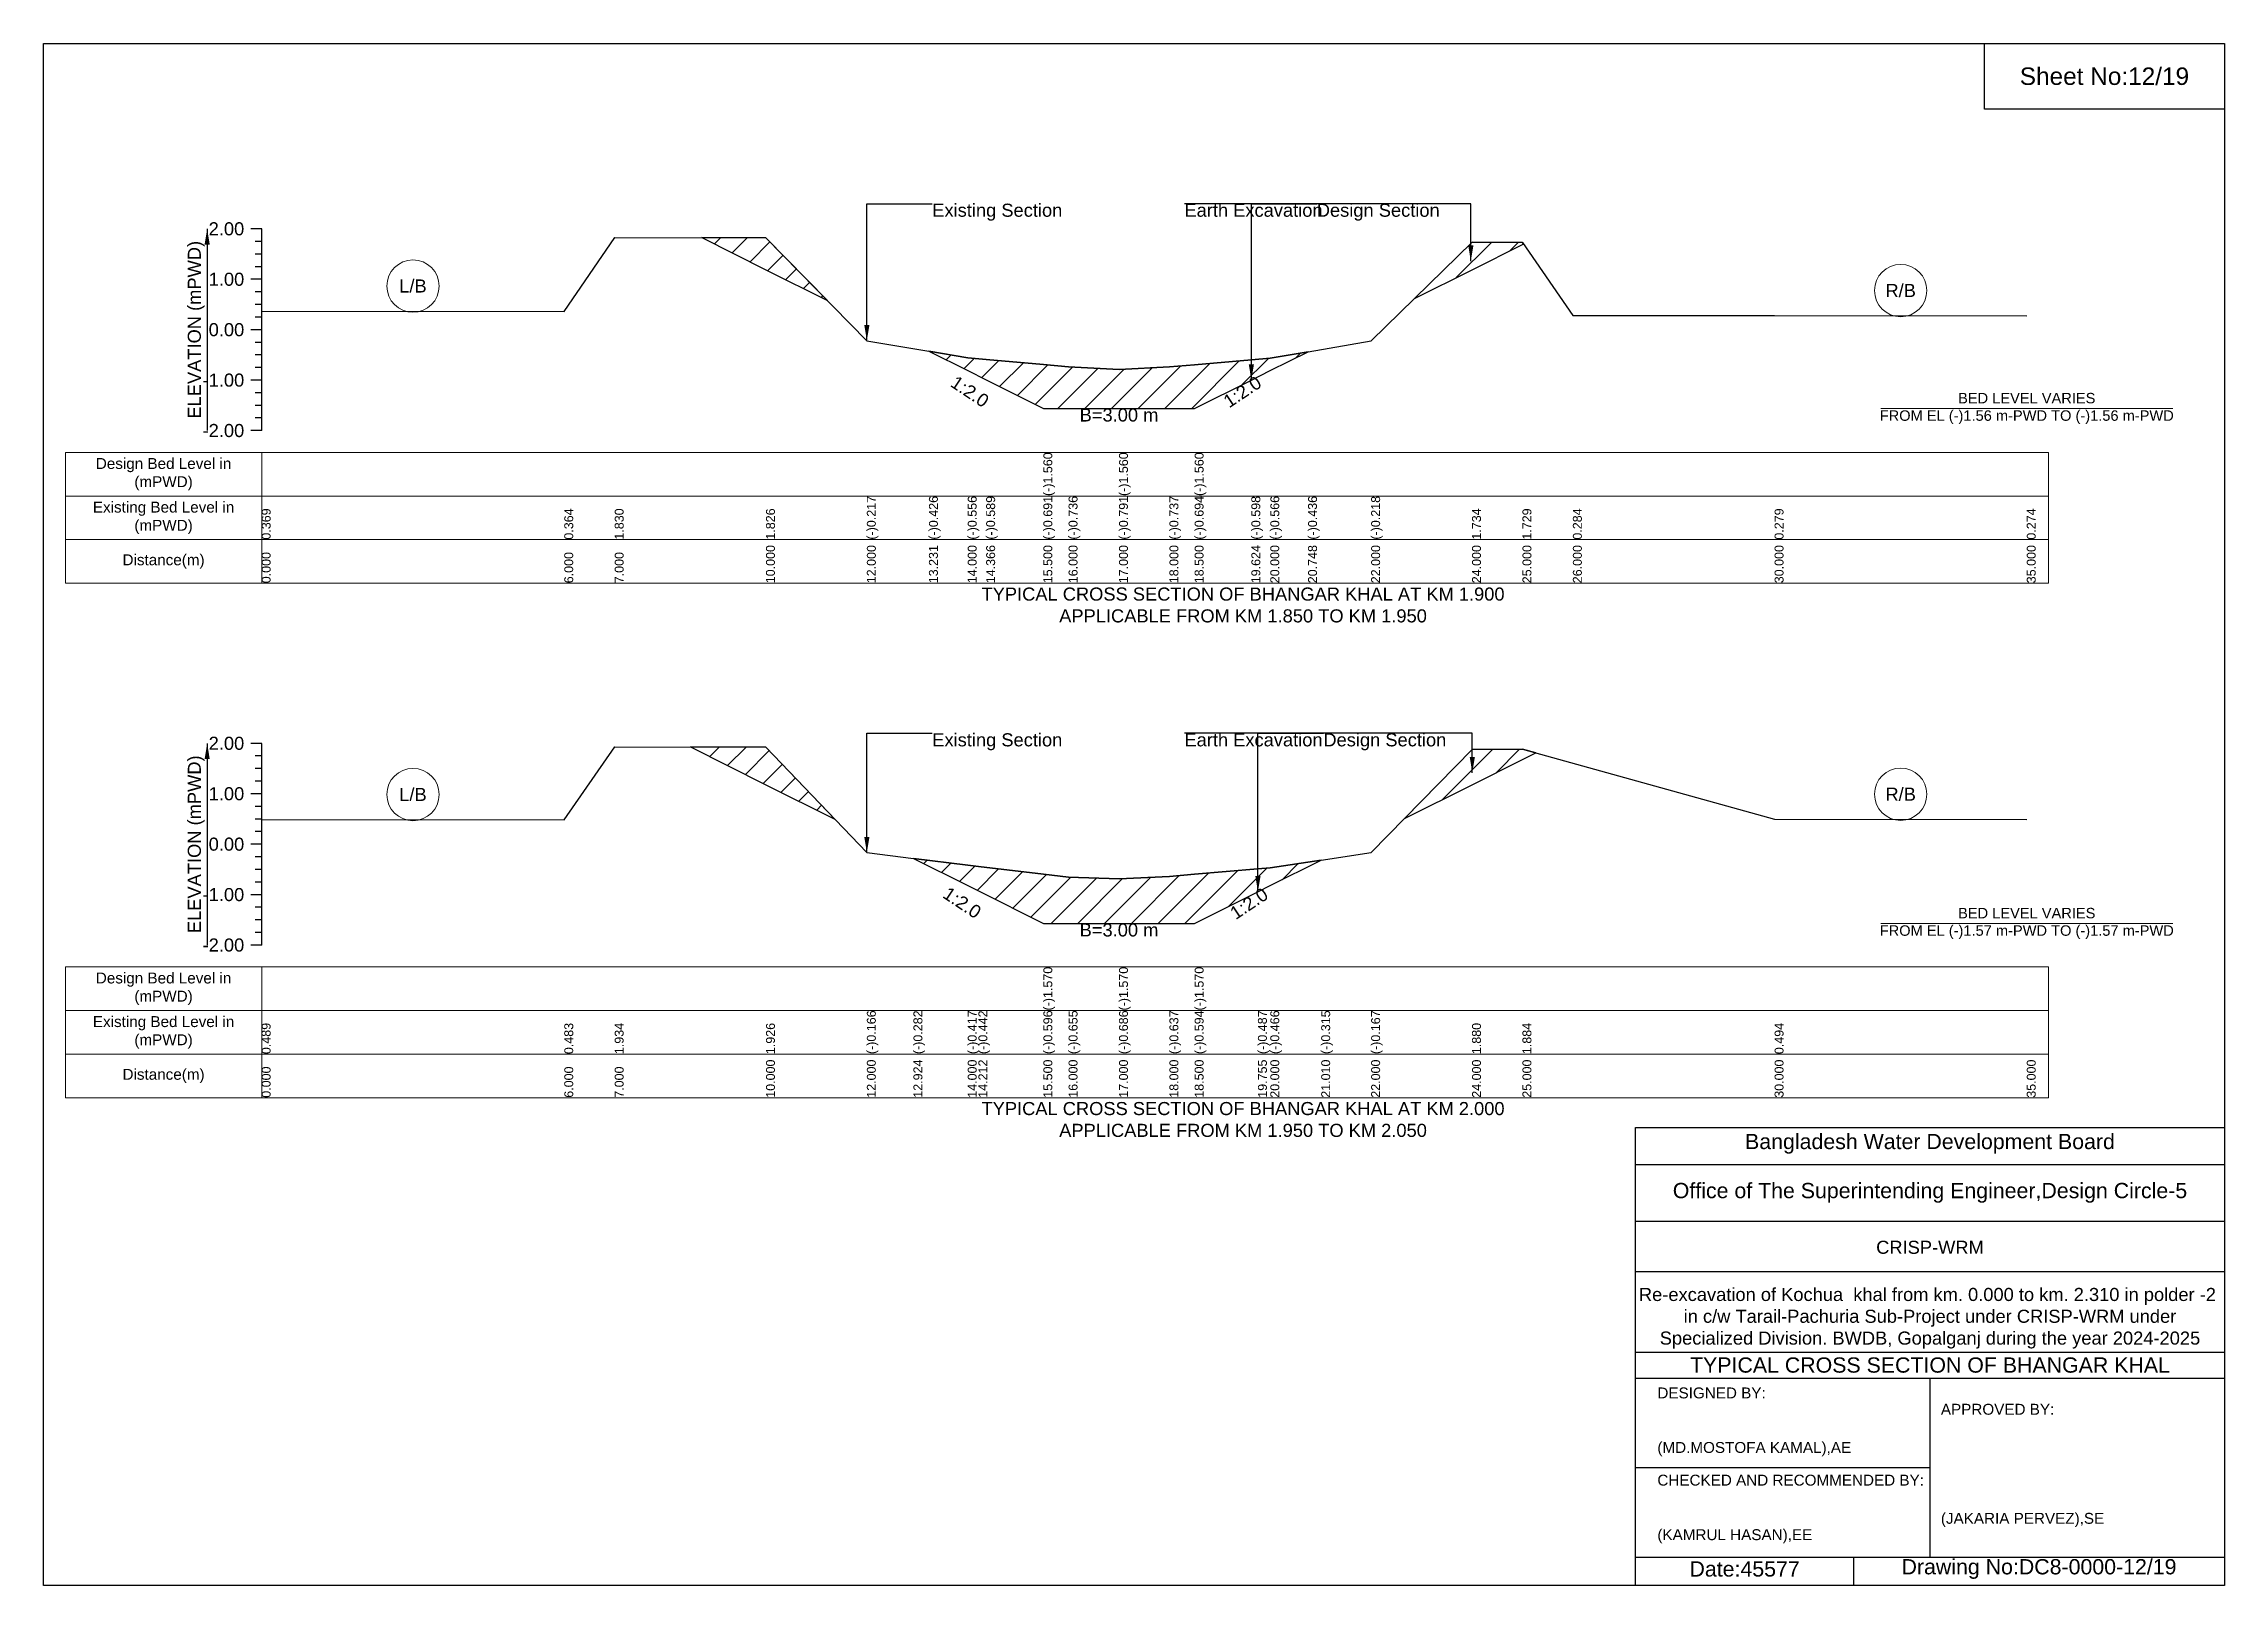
# Model space of a CAD drawing. Header units: inches. Extents: x 91000 to 288000, y -5656 to 0.
# Drawn here: x 210000 to 218000, y -5656 to 0 of the extents above; entities that cross this region are included whole.
import ezdxf

# ---------------------------------------------------------------- set-up
doc = ezdxf.new("R2010")
doc.units = ezdxf.units.IN
doc.header["$LTSCALE"] = 7
doc.header["$MEASUREMENT"] = 0
for name, color, linetype, lineweight in [('Cross section Data Border', 7, 'Continuous', 9), ('Cross Section Labels', 7, 'Continuous', 9), ('Existing_Bed_Level for Xsection', 7, 'Continuous', 25)]:
    doc.layers.add(name, color=color, linetype=linetype, lineweight=lineweight)
doc.styles.get("Standard").update_dxf_attribs({"font": 'arial.ttf'})
doc.dimstyles.get("Standard").update_dxf_attribs({"dimtxt": 0.18, "dimasz": 0.18, "dimexe": 0.18, "dimexo": 0.0625, "dimgap": 0.09, "dimtad": 0, "dimtih": 1, "dimtoh": 1, "dimdec": 4, "dimzin": 0, "dimdsep": 46, "dimtxsty": 'Standard', "dimcen": 0.09, "dimadec": 0, "dimazin": 0, "dimtfac": 1, "dimtdec": 4, "dimtofl": 0, "dimtmove": 0, "dimatfit": 3, "dimfxl": 1, "dimtolj": 1, "dimtzin": 0, "dimarcsym": 0})

msp = doc.modelspace()

# ---------------------------------------------------------------- texts
at = {"attachment_point": 5}
for s, insert, char_height in [('Sheet No:12/19', (217560, -120), 64), ('Bangladesh Water Development Board', (216920, -4036), 56), ('Office of The Superintending Engineer,Design Circle-5', (216920, -4216), 56)]:
    msp.add_mtext(s, dxfattribs=dict(at, insert=insert, char_height=char_height))
for s, insert, char_height, width, attachment_point in [('CRISP-WRM', (216920, -4416), 48, 2240, 5), ('Re-excavation of Kochua  khal from km. 0.000 to km. 2.310 in polder -2  in c/w Tarail-Pachuria Sub-Project under CRISP-WRM under Specialized Division. BWDB, Gopalganj during the year 2024-2025', (216920, -4676), 48, 2160, 5), ('TYPICAL CROSS SECTION OF BHANGAR KHAL', (216920, -4848), 56, 2240, 5), ('DESIGNED BY:^J^J^J(MD.MOSTOFA KAMAL),AE', (215920, -5056), 40, 1120, 4), ('APPROVED BY:^J^J^J^J^J^J(JAKARIA PERVEZ),SE', (216960, -5216), 40, 1120, 4), ('CHECKED AND RECOMMENDED BY:^J^J^J(KAMRUL HASAN),EE', (215920, -5376), 40, 1120, 4), ('Date:45577', (216240, -5596), 56, 1120, 5), ('Drawing No:DC8-0000-12/19', (217320, -5596), 56, 1760, 5)]:
    msp.add_mtext(s, dxfattribs=dict(insert=insert, char_height=char_height, width=width, attachment_point=attachment_point))
at = {"layer": 'Cross section Data Border', "char_height": 40, "width": 640, "attachment_point": 5}
for s, insert in [('Design Bed Level in (mPWD)', (210440, -1579.7)), ('Existing Bed Level in (mPWD)', (210440, -1739.7)), ('Distance(m)', (210440, -1899.7)), ('Design Bed Level in (mPWD)', (210440, -3467.1)), ('Existing Bed Level in (mPWD)', (210440, -3627.1)), ('Distance(m)', (210440, -3787.1))]:
    msp.add_mtext(s, dxfattribs=dict(at, insert=insert))
at = {"layer": 'Cross Section Labels'}
for s, insert, char_height, attachment_point in [('Existing Section', (213260, -587.2), 48, 1), ('Earth Excavation', (214185, -587.2), 48, 1), ('Design Section', (214670.5, -587.2), 48, 1), ('L/B', (211355, -889.4), 48, 5), ('R/B', (216812.5, -906), 48, 5), ('B=3.00 m', (213945, -1338.3), 48, 2), ('BED LEVEL VARIES ^JFROM EL (-)1.56 m-PWD TO (-)1.56 m-PWD', (217275, -1338.3), 38.4, 5), ('TYPICAL CROSS SECTION OF BHANGAR KHAL AT KM 1.900^JAPPLICABLE FROM KM 1.850 TO KM 1.950', (214400, -2059.7), 48, 5), ('Existing Section', (213260, -2530.1), 48, 1), ('Earth Excavation', (214185, -2530.1), 48, 1), ('Design Section', (214694.7, -2530.1), 48, 1), ('L/B', (211355, -2754.7), 48, 5), ('R/B', (216812.5, -2753.7), 48, 5), ('BED LEVEL VARIES ^JFROM EL (-)1.57 m-PWD TO (-)1.57 m-PWD', (217275, -3227.5), 38.4, 5), ('B=3.00 m', (213945, -3227.5), 48, 2), ('TYPICAL CROSS SECTION OF BHANGAR KHAL AT KM 2.000^JAPPLICABLE FROM KM 1.950 TO KM 2.050', (214400, -3947.1), 48, 5)]:
    msp.add_mtext(s, dxfattribs=dict(at, insert=insert, char_height=char_height, attachment_point=attachment_point))
at = {"layer": 'Cross Section Labels', "char_height": 48, "attachment_point": 2}
for insert, rotation in [((213411.4, -1256.5), 326.30993), ((214384.2, -1257.4), 33.69007), ((213383, -3131.5), 326.30993), ((214408.4, -3134.6), 33.69007)]:
    msp.add_mtext('1:2.0', dxfattribs=dict(at, insert=insert, rotation=rotation))
at = {"layer": 'Existing_Bed_Level for Xsection', "char_height": 48, "attachment_point": 6}
for s, insert in [('2.00', (210736, -679.7)), ('1.00', (210736, -864.7)), ('0.00', (210736, -1049.7)), ('-1.00', (210736, -1234.7)), ('-2.00', (210736, -1419.7)), ('2.00', (210736, -2567.1)), ('1.00', (210736, -2752.1)), ('0.00', (210736, -2937.1)), ('-1.00', (210736, -3122.1)), ('-2.00', (210736, -3307.1))]:
    msp.add_mtext(s, dxfattribs=dict(at, insert=insert))
at = {"layer": 'Existing_Bed_Level for Xsection', "rotation": 90}
for s, insert, char_height, attachment_point in [('ELEVATION (mPWD)', (210560, -1049.7), 48, 5), ('(-)1.560', (213667.5, -1659.7), 32.8, 1), ('(-)1.560', (213945, -1659.7), 32.8, 1), ('(-)1.560', (214222.5, -1659.7), 32.8, 1), ('(-)0.217', (213020, -1819.7), 32.8, 1), ('(-)0.426', (213247.8, -1819.7), 32.8, 1), ('(-)0.556', (213390, -1819.7), 32.8, 1), ('(-)0.589', (213457.7, -1819.7), 32.8, 1), ('(-)0.691', (213667.5, -1819.7), 32.8, 1), ('(-)0.736', (213760, -1819.7), 32.8, 1), ('(-)0.791', (213945, -1819.7), 32.8, 1), ('(-)0.737', (214130, -1819.7), 32.8, 1), ('(-)0.694', (214222.5, -1819.7), 32.8, 1), ('(-)0.598', (214430.5, -1819.7), 32.8, 1), ('(-)0.566', (214500, -1819.7), 32.8, 1), ('(-)0.436', (214638.5, -1819.7), 32.8, 1), ('(-)0.218', (214870, -1819.7), 32.8, 1), ('0.369', (210800, -1819.7), 32.8, 1), ('0.364', (211910, -1819.7), 32.8, 1), ('1.830', (212095, -1819.7), 32.8, 1), ('1.826', (212650, -1819.7), 32.8, 1), ('1.734', (215240, -1819.7), 32.8, 1), ('1.729', (215425, -1819.7), 32.8, 1), ('0.284', (215610, -1819.7), 32.8, 1), ('0.279', (216350, -1819.7), 32.8, 1), ('0.274', (217275, -1819.7), 32.8, 1), ('0.000', (210800, -1979.7), 32.8, 1), ('6.000', (211910, -1979.7), 32.8, 1), ('7.000', (212095, -1979.7), 32.8, 1), ('10.000', (212650, -1979.7), 32.8, 1), ('12.000', (213020, -1979.7), 32.8, 1), ('13.231', (213247.8, -1979.7), 32.8, 1), ('14.000', (213390, -1979.7), 32.8, 1), ('14.366', (213457.7, -1979.7), 32.8, 1), ('15.500', (213667.5, -1979.7), 32.8, 1), ('16.000', (213760, -1979.7), 32.8, 1), ('17.000', (213945, -1979.7), 32.8, 1), ('18.000', (214130, -1979.7), 32.8, 1), ('18.500', (214222.5, -1979.7), 32.8, 1), ('19.624', (214430.5, -1979.7), 32.8, 1), ('20.000', (214500, -1979.7), 32.8, 1), ('20.748', (214638.5, -1979.7), 32.8, 1), ('22.000', (214870, -1979.7), 32.8, 1), ('24.000', (215240, -1979.7), 32.8, 1), ('25.000', (215425, -1979.7), 32.8, 1), ('26.000', (215610, -1979.7), 32.8, 1), ('30.000', (216350, -1979.7), 32.8, 1), ('35.000', (217275, -1979.7), 32.8, 1), ('ELEVATION (mPWD)', (210560, -2937.1), 48, 5), ('(-)1.570', (213667.5, -3547.1), 32.8, 1), ('(-)1.570', (213945, -3547.1), 32.8, 1), ('(-)1.570', (214222.5, -3547.1), 32.8, 1), ('0.489', (210800, -3707.1), 32.8, 1), ('0.483', (211910, -3707.1), 32.8, 1), ('1.934', (212095, -3707.1), 32.8, 1), ('1.926', (212650, -3707.1), 32.8, 1), ('(-)0.166', (213020, -3707.1), 32.8, 1), ('(-)0.282', (213190.9, -3707.1), 32.8, 1), ('(-)0.417', (213390, -3707.1), 32.8, 1), ('(-)0.442', (213429.2, -3707.1), 32.8, 1), ('(-)0.596', (213667.5, -3707.1), 32.8, 1), ('(-)0.655', (213760, -3707.1), 32.8, 1), ('(-)0.686', (213945, -3707.1), 32.8, 1), ('(-)0.637', (214130, -3707.1), 32.8, 1), ('(-)0.594', (214222.5, -3707.1), 32.8, 1), ('(-)0.487', (214454.7, -3707.1), 32.8, 1), ('(-)0.466', (214500, -3707.1), 32.8, 1), ('(-)0.315', (214686.8, -3707.1), 32.8, 1), ('(-)0.167', (214870, -3707.1), 32.8, 1), ('1.880', (215240, -3707.1), 32.8, 1), ('1.884', (215425, -3707.1), 32.8, 1), ('0.494', (216350, -3707.1), 32.8, 1), ('0.000', (210800, -3867.1), 32.8, 1), ('6.000', (211910, -3867.1), 32.8, 1), ('7.000', (212095, -3867.1), 32.8, 1), ('10.000', (212650, -3867.1), 32.8, 1), ('12.000', (213020, -3867.1), 32.8, 1), ('12.924', (213190.9, -3867.1), 32.8, 1), ('14.000', (213390, -3867.1), 32.8, 1), ('14.212', (213429.2, -3867.1), 32.8, 1), ('15.500', (213667.5, -3867.1), 32.8, 1), ('16.000', (213760, -3867.1), 32.8, 1), ('17.000', (213945, -3867.1), 32.8, 1), ('18.000', (214130, -3867.1), 32.8, 1), ('18.500', (214222.5, -3867.1), 32.8, 1), ('19.755', (214454.7, -3867.1), 32.8, 1), ('20.000', (214500, -3867.1), 32.8, 1), ('21.010', (214686.8, -3867.1), 32.8, 1), ('22.000', (214870, -3867.1), 32.8, 1), ('24.000', (215240, -3867.1), 32.8, 1), ('25.000', (215425, -3867.1), 32.8, 1), ('30.000', (216350, -3867.1), 32.8, 1), ('35.000', (217275, -3867.1), 32.8, 1)]:
    msp.add_mtext(s, dxfattribs=dict(at, insert=insert, char_height=char_height, attachment_point=attachment_point))

# ---------------------------------------------------------------- hatches: boundary and pattern name
at = {"layer": 'Existing_Bed_Level for Xsection'}
h = msp.add_hatch(dxfattribs=at)
h.set_pattern_fill('ANSI31', color=256, scale=555, style=0)
h.paths.add_polyline_path([(212414.1, -711.5), (212650, -829.5), (212875.6, -942.3), (212650, -711.9)])
h = msp.add_hatch(dxfattribs=at)
h.set_pattern_fill('ANSI31', color=256, scale=555, style=0)
h.paths.add_polyline_path([(215028.6, -935.2), (215240, -829.5), (215425, -737), (215428.7, -735.2), (215425, -729.8), (215240, -728.9)])
h = msp.add_hatch(dxfattribs=at)
h.set_pattern_fill('ANSI31', color=256, scale=555, style=0)
h.paths.add_polyline_path([(213247.8, -1128.4), (213390, -1199.5), (213457.7, -1233.3), (213667.5, -1338.3), (213760, -1338.3), (213945, -1338.3), (214130, -1338.3), (214222.5, -1338.3), (214430.5, -1234.3), (214500, -1199.5), (214638.5, -1130.3), (214500, -1154.4), (214430.5, -1160.3), (214222.5, -1178.1), (214130, -1186), (213945, -1196), (213760, -1185.8), (213667.5, -1177.5), (213457.7, -1158.6), (213390, -1152.5)])
h = msp.add_hatch(dxfattribs=at)
h.set_pattern_fill('ANSI31', color=256, scale=555, style=0)
h.paths.add_polyline_path([(212372.5, -2580), (212650, -2718.8), (212902.8, -2845.2), (212650, -2580.8)])
h = msp.add_hatch(dxfattribs=at)
h.set_pattern_fill('ANSI31', color=256, scale=555, style=0)
h.paths.add_polyline_path([(214992.6, -2842.5), (215240, -2718.8), (215425, -2626.3), (215473.5, -2602), (215425, -2588.6), (215240, -2589.3)])
h = msp.add_hatch(dxfattribs=at)
h.set_pattern_fill('ANSI31', color=256, scale=555, style=0)
h.paths.add_polyline_path([(213190.9, -2989.3), (213390, -3088.8), (213429.2, -3108.4), (213667.5, -3227.5), (213760, -3227.5), (213945, -3227.5), (214130, -3227.5), (214222.5, -3227.5), (214454.7, -3111.5), (214500, -3088.8), (214686.8, -2995.4), (214500, -3023.3), (214454.7, -3027.2), (214222.5, -3047), (214130, -3054.9), (213945, -3064), (213760, -3058.3), (213667.5, -3047.3), (213429.2, -3018.9), (213390, -3014.2)])

# ---------------------------------------------------------------- linework, layer by layer
for points in [[(210000, 0), (218000, 0), (218000, -5656), (210000, -5656)], [(217120, 0), (218000, 0), (218000, -240), (217120, -240)]]:
    msp.add_lwpolyline(points, close=True)
for points in [[(215840, -5656), (215840, -3976), (218000, -3976)], [(215840, -4112), (218000, -4112)], [(215840, -4320), (218000, -4320)], [(215840, -4504), (218000, -4504)], [(215840, -4800), (218000, -4800)], [(215840, -4896), (218000, -4896)], [(216920, -4896), (216920, -5552)], [(215840, -5224), (216920, -5224)], [(215840, -5552), (218000, -5552)], [(216640, -5552), (216640, -5656)]]:
    msp.add_lwpolyline(points)
at = {"layer": 'Cross section Data Border'}
for points in [[(210080, -1499.7), (217355, -1499.7), (217355, -1979.7), (210080, -1979.7)], [(210080, -3387.1), (217355, -3387.1), (217355, -3867.1), (210080, -3867.1)]]:
    msp.add_lwpolyline(points, close=True, dxfattribs=at)
for points in [[(210800, -1499.7), (210800, -1979.7)], [(210080, -1659.7), (217355, -1659.7)], [(210080, -1819.7), (217355, -1819.7)], [(210800, -3387.1), (210800, -3867.1)], [(210080, -3547.1), (217355, -3547.1)], [(210080, -3707.1), (217355, -3707.1)]]:
    msp.add_lwpolyline(points, dxfattribs=at)
at = {"layer": 'Cross Section Labels'}
for points in [[(216739.2, -1338.3), (217810.8, -1338.3)], [(216739.2, -3227.5), (217810.8, -3227.5)]]:
    msp.add_lwpolyline(points, dxfattribs=at)
for centre in [(211355, -889.4), (216812.5, -906), (211355, -2754.7), (216812.5, -2753.7)]:
    msp.add_circle(centre, 96, dxfattribs=at)
at = {"layer": 'Existing_Bed_Level for Xsection'}
for points in [[(210800, -679.7), (210760, -679.7)], [(210800, -1419.7), (210800, -1234.7), (210800, -1049.7), (210800, -864.7), (210800, -679.7)], [(210800, -981.4), (211910, -982.3), (212095, -711.1), (212650, -711.9), (213020, -1089.8), (213247.8, -1128.4), (213390, -1152.5), (213457.7, -1158.6), (213667.5, -1177.5), (213667.5, -1177.5), (213760, -1185.8), (213945, -1196), (213945, -1196), (214130, -1186), (214222.5, -1178.1), (214222.5, -1178.1), (214430.5, -1160.3), (214500, -1154.4), (214638.5, -1130.3), (214870, -1090), (215240, -728.9), (215425, -729.8), (215610, -997.1), (216350, -998), (217275, -999)], [(210800, -725.9), (210776, -725.9)], [(210800, -772.2), (210776, -772.2)], [(210800, -864.7), (210760, -864.7)], [(210800, -818.4), (210776, -818.4)], [(210800, -910.9), (210776, -910.9)], [(210800, -957.2), (210776, -957.2)], [(210800, -1003.4), (210776, -1003.4)], [(210800, -1049.7), (210760, -1049.7)], [(210800, -1095.9), (210776, -1095.9)], [(210800, -1142.2), (210776, -1142.2)], [(210800, -1188.4), (210776, -1188.4)], [(210800, -1234.7), (210760, -1234.7)], [(210800, -1280.9), (210776, -1280.9)], [(210800, -1327.2), (210776, -1327.2)], [(210800, -1419.7), (210760, -1419.7)], [(210800, -1373.4), (210776, -1373.4)], [(210800, -2567.1), (210760, -2567.1)], [(210800, -2613.3), (210776, -2613.3)], [(210800, -3307.1), (210800, -3122.1), (210800, -2937.1), (210800, -2752.1), (210800, -2567.1)], [(210800, -2846.6), (211910, -2847.7), (212095, -2579.3), (212650, -2580.8), (213020, -2967.8), (213190.9, -2989.3), (213390, -3014.2), (213429.2, -3018.9), (213667.5, -3047.3), (213667.5, -3047.3), (213760, -3058.3), (213945, -3064), (213945, -3064), (214130, -3054.9), (214222.5, -3047), (214222.5, -3047), (214454.7, -3027.2), (214500, -3023.3), (214686.8, -2995.4), (214870, -2968), (215240, -2589.3), (215425, -2588.6), (216350, -2845.7), (217275, -2846.6)], [(210800, -2659.6), (210776, -2659.6)], [(210800, -2705.8), (210776, -2705.8)], [(210800, -2752.1), (210760, -2752.1)], [(210800, -2798.3), (210776, -2798.3)], [(210800, -2844.6), (210776, -2844.6)], [(210800, -2937.1), (210760, -2937.1)], [(210800, -2890.8), (210776, -2890.8)], [(210800, -2983.3), (210776, -2983.3)], [(210800, -3029.6), (210776, -3029.6)], [(210800, -3075.8), (210776, -3075.8)], [(210800, -3122.1), (210760, -3122.1)], [(210800, -3168.3), (210776, -3168.3)], [(210800, -3214.6), (210776, -3214.6)], [(210800, -3260.8), (210776, -3260.8)], [(210800, -3307.1), (210760, -3307.1)]]:
    msp.add_lwpolyline(points, dxfattribs=at)
for points in [[(212414.1, -711.5), (212650, -829.5), (212875.6, -942.3), (212650, -711.9)], [(215028.6, -935.2), (215240, -829.5), (215425, -737), (215428.7, -735.2), (215425, -729.8), (215240, -728.9)], [(213247.8, -1128.4), (213390, -1199.5), (213457.7, -1233.3), (213667.5, -1338.3), (213667.5, -1338.3), (213760, -1338.3), (213945, -1338.3), (213945, -1338.3), (214130, -1338.3), (214222.5, -1338.3), (214222.5, -1338.3), (214430.5, -1234.3), (214500, -1199.5), (214638.5, -1130.3), (214500, -1154.4), (214430.5, -1160.3), (214222.5, -1178.1), (214222.5, -1178.1), (214130, -1186), (213945, -1196), (213945, -1196), (213760, -1185.8), (213667.5, -1177.5), (213667.5, -1177.5), (213457.7, -1158.6), (213390, -1152.5)], [(212372.5, -2580), (212650, -2718.8), (212902.8, -2845.2), (212650, -2580.8)], [(214992.6, -2842.5), (215240, -2718.8), (215425, -2626.3), (215473.5, -2602), (215425, -2588.6), (215240, -2589.3)], [(213190.9, -2989.3), (213190.9, -2989.3), (213390, -3088.8), (213429.2, -3108.4), (213667.5, -3227.5), (213667.5, -3227.5), (213760, -3227.5), (213945, -3227.5), (213945, -3227.5), (214130, -3227.5), (214222.5, -3227.5), (214222.5, -3227.5), (214454.7, -3111.5), (214500, -3088.8), (214686.8, -2995.4), (214686.8, -2995.4), (214686.8, -2995.4), (214500, -3023.3), (214454.7, -3027.2), (214222.5, -3047), (214222.5, -3047), (214130, -3054.9), (213945, -3064), (213945, -3064), (213760, -3058.3), (213667.5, -3047.3), (213667.5, -3047.3), (213429.2, -3018.9), (213390, -3014.2), (213190.9, -2989.3)]]:
    msp.add_lwpolyline(points, close=True, dxfattribs=at)

msp.set_redraw_order([(e.dxf.handle, doc.entitydb.next_handle()) for e in msp.query("TEXT MTEXT ATTDEF DIMENSION ARC_DIMENSION")])  # texts and dimensions are drawn at this point

# ---------------------------------------------------------------- leaders
at = {"layer": 'Cross Section Labels', "annotation_type": 0, "has_hookline": 1}
for points, hookline_direction, text_width in [([(213020, -1089.8), (213020, -587.2), (213259.9, -587.2)], 0, 467.2), ([(215235.6, -798.1), (215235.6, -587.2), (214185.1, -587.2)], 1, 497), ([(214430.5, -1234.3), (214430.5, -587.2), (214670.4, -587.2)], 0, 441.2), ([(213020, -2967.8), (213020, -2530.1), (213259.9, -2530.1)], 0, 467.2), ([(215241, -2674.6), (215241, -2530.1), (214185.1, -2530.1)], 1, 497), ([(214454.7, -3111.5), (214454.7, -2530.1), (214694.6, -2530.1)], 0, 441.2)]:
    msp.add_leader(points, dimstyle='Standard', override={"dimasz": 57.6}, dxfattribs=dict(at, hookline_direction=hookline_direction, text_width=text_width))
at = {"layer": 'Existing_Bed_Level for Xsection'}
for points in [[(210600, -679.7), (210600, -1419.7)], [(210600, -2567.1), (210600, -3307.1)]]:
    msp.add_leader(points, dimstyle='Standard', override={"dimasz": 57.6}, dxfattribs=at)

doc.saveas('drawing.dxf')
